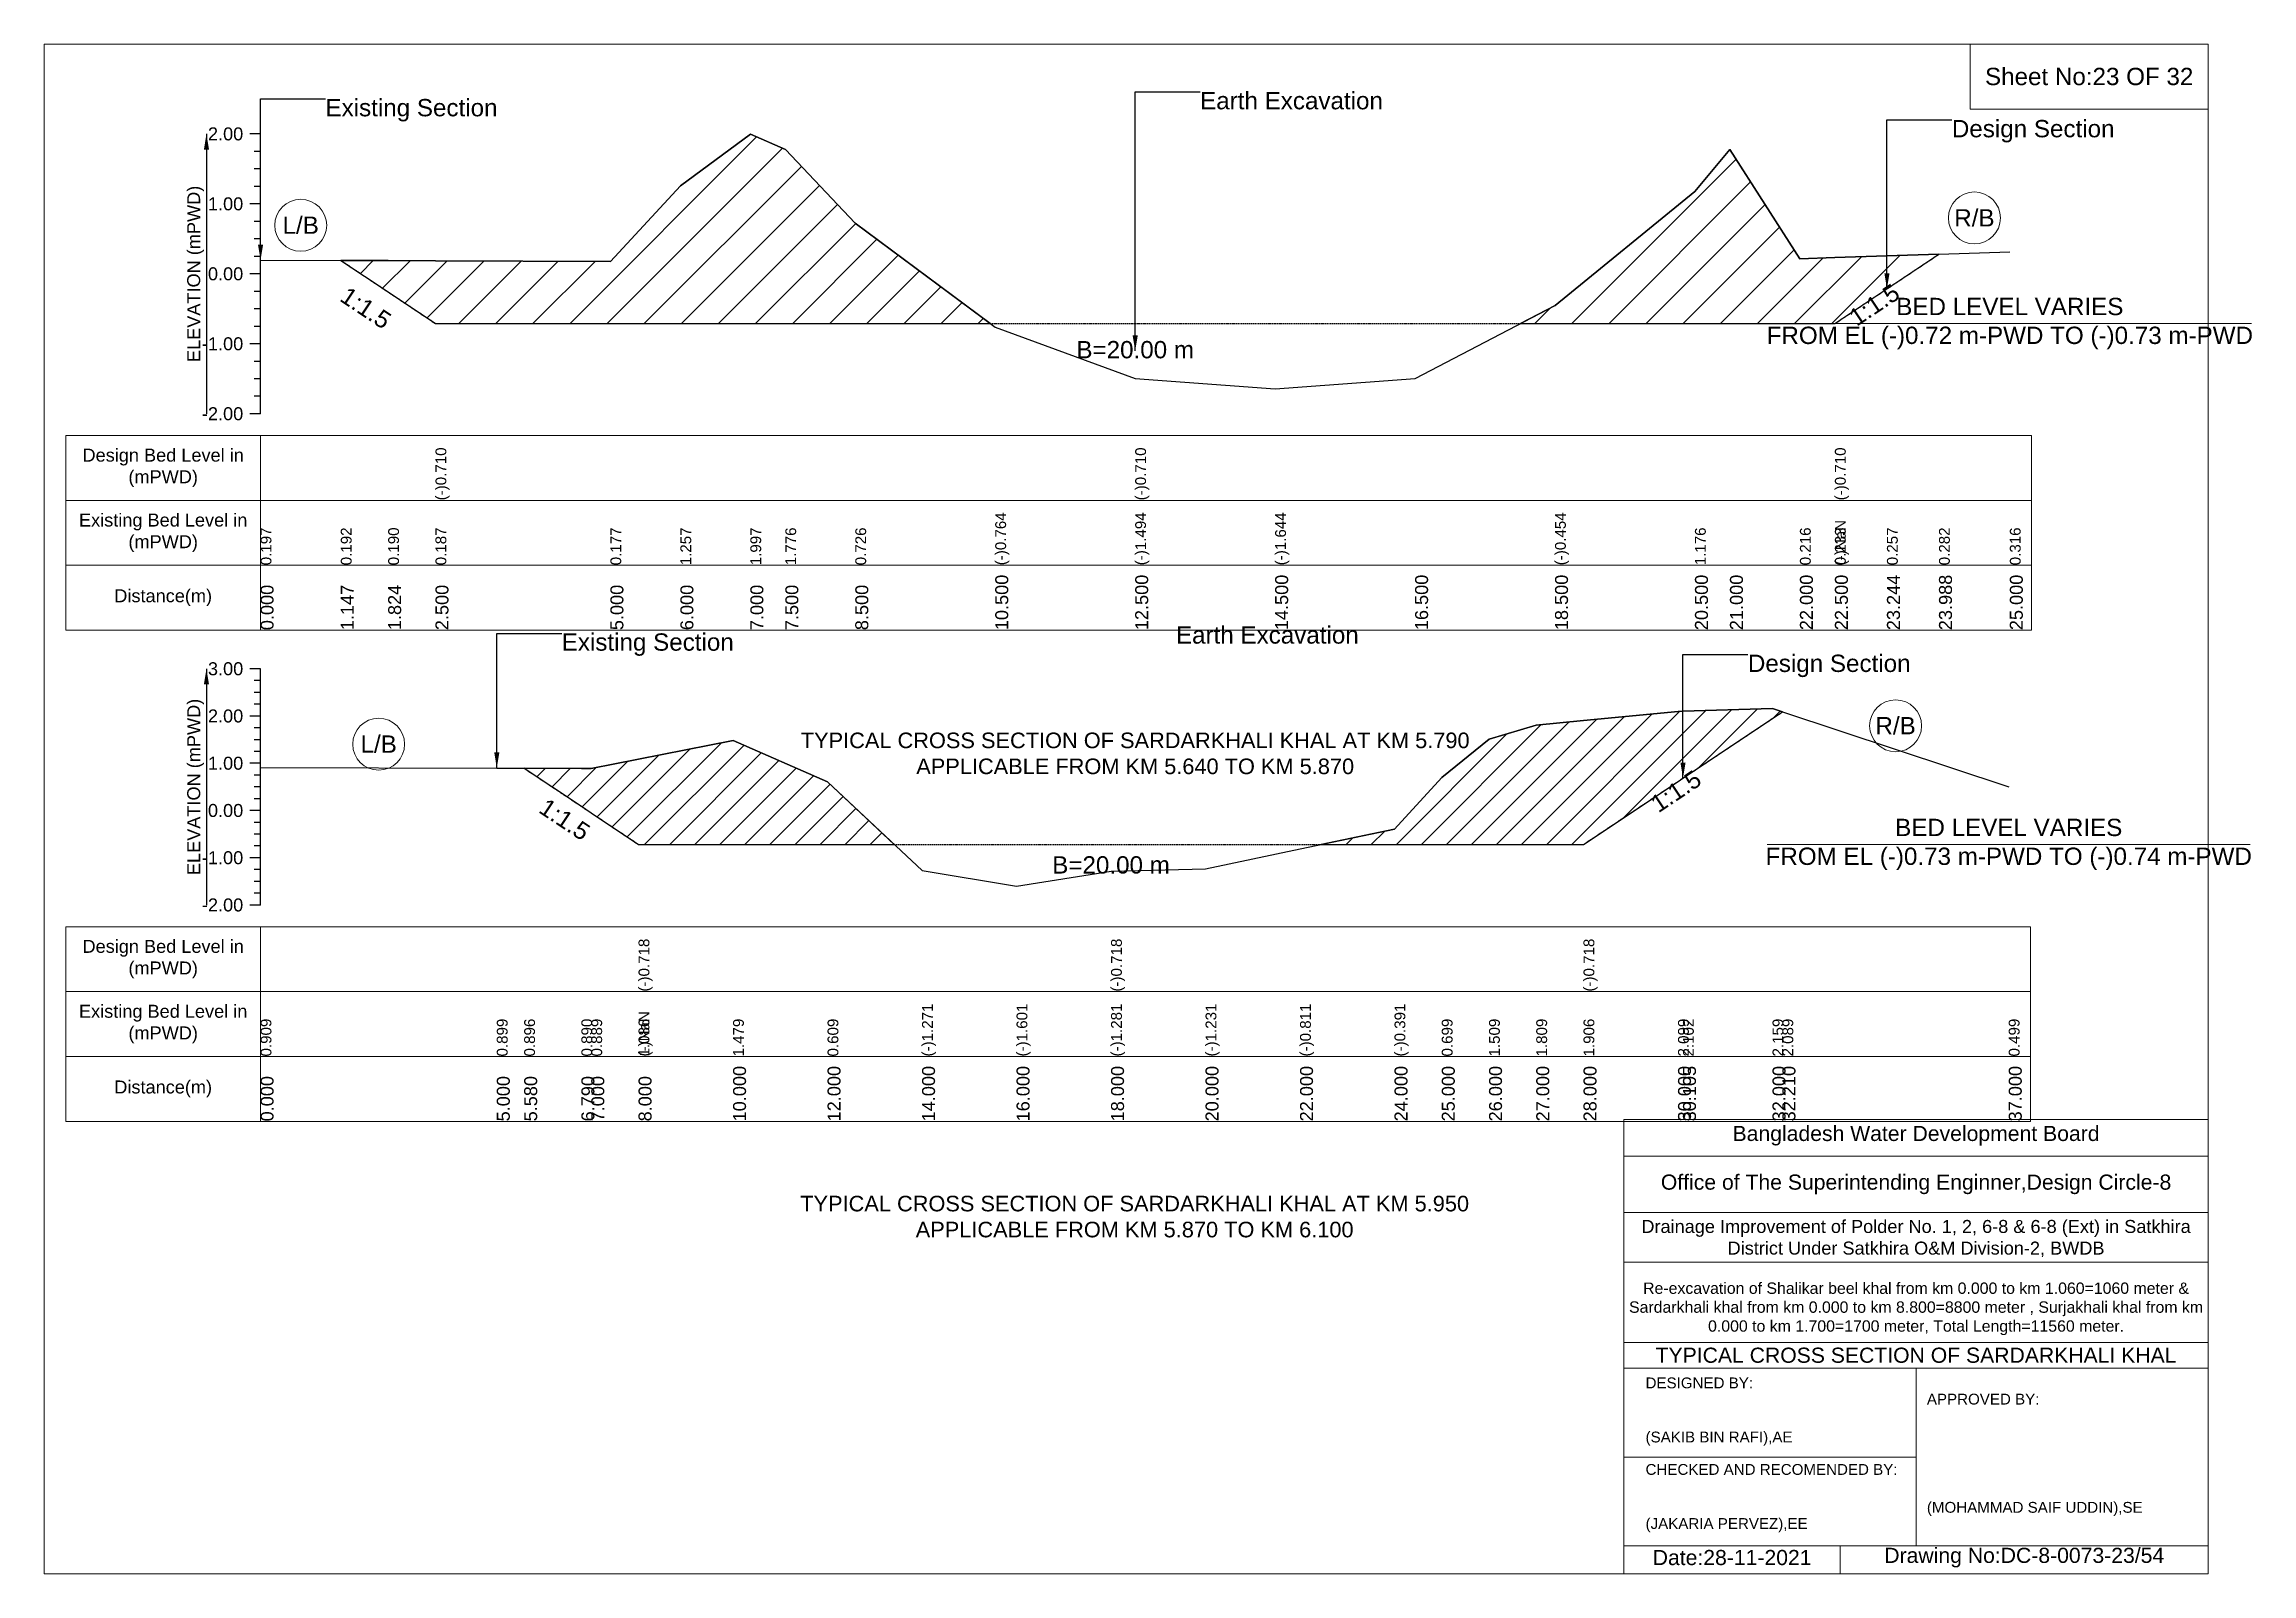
# Model space of a CAD drawing. Header units: inches. Extents: x 93000 to 416000, y -4242 to 0.
# Drawn here: x 320000 to 326121, y -4242 to 0 of the extents above; entities that cross this region are included whole.
import ezdxf

# ---------------------------------------------------------------- set-up
doc = ezdxf.new("R2010")
doc.units = ezdxf.units.IN
doc.header["$LTSCALE"] = 7
doc.header["$MEASUREMENT"] = 0
doc.linetypes.add('DASHED', pattern=[0.75, 0.5, -0.25])
for name, color, linetype, lineweight in [('Cross section Data Border', 7, 'Continuous', 9), ('Cross Section Labels', 7, 'Continuous', 9), ('Design_Bed_Level for Xsection', 7, 'DASHED', 25), ('Existing_Bed_Level for Xsection', 7, 'Continuous', 25), ('Long Section Labels', 7, 'Continuous', 9)]:
    doc.layers.add(name, color=color, linetype=linetype, lineweight=lineweight)
doc.styles.get("Standard").update_dxf_attribs({"font": 'arial.ttf'})
doc.dimstyles.get("Standard").update_dxf_attribs({"dimtxt": 0.18, "dimasz": 0.18, "dimexe": 0.18, "dimexo": 0.0625, "dimgap": 0.09, "dimtad": 0, "dimtih": 1, "dimtoh": 1, "dimdec": 4, "dimzin": 0, "dimdsep": 46, "dimtxsty": 'Standard', "dimcen": 0.09, "dimadec": 0, "dimazin": 0, "dimtfac": 1, "dimtdec": 4, "dimtofl": 0, "dimtmove": 0, "dimatfit": 3, "dimfxl": 0, "dimtolj": 1, "dimtzin": 0, "dimarcsym": 0})

msp = doc.modelspace()

# ---------------------------------------------------------------- texts
at = {"layer": 'Cross section Data Border', "attachment_point": 5}
for s, insert, char_height in [('Sheet No:23 OF 32', (325670, -90), 48), ('Bangladesh Water Development Board', (325190, -3027), 42), ('Office of The Superintending Enginner,Design Circle-8', (325190, -3162), 42)]:
    msp.add_mtext(s, dxfattribs=dict(at, insert=insert, char_height=char_height))
at = {"layer": 'Cross section Data Border'}
for s, insert, char_height, width, attachment_point in [('Design Bed Level in (mPWD)', (320330, -1175.1), 36, 480, 5), ('Existing Bed Level in (mPWD)', (320330, -1355.1), 36, 480, 5), ('Distance(m)', (320330, -1535.1), 36, 480, 5), ('Design Bed Level in (mPWD)', (320330, -2537.3), 36, 480, 5), ('Existing Bed Level in (mPWD)', (320330, -2717.3), 36, 480, 5), ('Distance(m)', (320330, -2897.3), 36, 480, 5), ('Drainage Improvement of Polder No. 1, 2, 6-8 & 6-8 (Ext) in Satkhira District Under Satkhira O&M Division-2, BWDB', (325190, -3312), 36, 1680, 5), ('Re-excavation of Shalikar beel khal from km 0.000 to km 1.060=1060 meter & Sardarkhali khal from km 0.000 to km 8.800=8800 meter , Surjakhali khal from km 0.000 to km 1.700=1700 meter, Total Length=11560 meter.', (325190, -3507), 31.4683, 1620, 5), ('TYPICAL CROSS SECTION OF SARDARKHALI KHAL', (325190, -3636), 42, 1680, 5), ('DESIGNED BY:\\P\\P\\P(SAKIB BIN RAFI),AE', (324440, -3792), 30, 840, 4), ('APPROVED BY:\\P\\P\\P\\P\\P\\P(MOHAMMAD SAIF UDDIN),SE', (325220, -3912), 30, 840, 4), ('CHECKED AND RECOMENDED BY:\\P\\P\\P(JAKARIA PERVEZ),EE', (324440, -4032), 30, 840, 4), ('Date:28-11-2021', (324680, -4197), 42, 840, 5), ('Drawing No:DC-8-0073-23/54', (325490, -4197), 42, 1320, 5)]:
    msp.add_mtext(s, dxfattribs=dict(at, insert=insert, char_height=char_height, width=width, attachment_point=attachment_point))
at = {"layer": 'Cross Section Labels'}
for s, insert, char_height, attachment_point in [('Existing Section', (320780, -152.1), 48, 1), ('Earth Excavation', (323205, -132.7), 48, 1), ('Design Section', (325289.3, -210.3), 48, 1), ('L/B', (320711.3, -502.3), 48, 5), ('R/B', (325351.8, -482), 48, 5), ('BED LEVEL VARIES \\PFROM EL (-)0.72 m-PWD TO (-)0.73 m-PWD', (325450, -774.7), 48, 5), ('B=20.00 m', (323025, -823.2), 48, 2), ('Existing Section', (321435, -1634), 48, 1), ('Earth Excavation', (323138, -1614.4), 48, 1), ('Design Section', (324723.8, -1693), 48, 1), ('R/B', (325133.3, -1890.2), 48, 5), ('L/B', (320927.5, -1941.3), 48, 5), ('TYPICAL CROSS SECTION OF SARDARKHALI KHAL AT KM 5.790\\PAPPLICABLE FROM KM 5.640 TO KM 5.870', (323025, -1967), 43.2, 5), ('BED LEVEL VARIES \\PFROM EL (-)0.73 m-PWD TO (-)0.74 m-PWD', (325447, -2219.3), 48, 5), ('B=20.00 m', (322958, -2252), 48, 2), ('TYPICAL CROSS SECTION OF SARDARKHALI KHAL AT KM 5.950\\PAPPLICABLE FROM KM 5.870 TO KM 6.100', (323023.5, -3251.5), 43.2, 5)]:
    msp.add_mtext(s, dxfattribs=dict(at, insert=insert, char_height=char_height, attachment_point=attachment_point))
at = {"layer": 'Cross Section Labels', "char_height": 48, "attachment_point": 2}
for insert, rotation in [((325060.8, -702.8), 33.69007), ((320905.3, -711.5), 326.30993), ((324511, -2051.8), 33.69007), ((321456.7, -2129.9), 326.30993)]:
    msp.add_mtext('1:1.5', dxfattribs=dict(at, insert=insert, rotation=rotation))
at = {"layer": 'Existing_Bed_Level for Xsection', "char_height": 36, "attachment_point": 6}
for s, insert in [('2.00', (320552, -249.1)), ('1.00', (320552, -443.1)), ('0.00', (320552, -637.1)), ('-1.00', (320552, -831.1)), ('-2.00', (320552, -1025.1)), ('3.00', (320552, -1732.3)), ('2.00', (320552, -1863.3)), ('1.00', (320552, -1994.3)), ('0.00', (320552, -2125.3)), ('-1.00', (320552, -2256.3)), ('-2.00', (320552, -2387.3))]:
    msp.add_mtext(s, dxfattribs=dict(at, insert=insert))
at = {"layer": 'Existing_Bed_Level for Xsection', "char_height": 36, "attachment_point": 5, "rotation": 90}
for insert in [(320420, -637.1), (320420, -2059.8)]:
    msp.add_mtext('ELEVATION (mPWD)', dxfattribs=dict(at, insert=insert))
at = {"layer": 'Long Section Labels', "attachment_point": 1, "rotation": 90}
for s, insert, char_height in [('(-)0.710', (321085, -1265.1), 30), ('(-)0.710', (323025, -1265.1), 30), ('(-)0.710', (324965, -1265.1), 30), ('0.197', (320600, -1445.1), 30), ('0.192', (320822.5, -1445.1), 30), ('0.190', (320953.8, -1445.1), 30), ('0.187', (321085, -1445.1), 30), ('0.187', (321085, -1445.1), 30), ('0.187', (321085, -1445.1), 30), ('0.177', (321570, -1445.1), 30), ('1.257', (321764, -1445.1), 30), ('1.997', (321958, -1445.1), 30), ('1.776', (322055, -1445.1), 30), ('1.776', (322055, -1445.1), 30), ('0.726', (322249, -1445.1), 30), ('(-)0.764', (322637, -1445.1), 30), ('(-)1.494', (323025, -1445.1), 30), ('(-)1.494', (323025, -1445.1), 30), ('(-)1.494', (323025, -1445.1), 30), ('(-)1.494', (323025, -1445.1), 30), ('(-)1.644', (323413, -1445.1), 30), ('(-)0.454', (324189, -1445.1), 30), ('1.176', (324577, -1445.1), 30), ('0.216', (324868, -1445.1), 30), ('(-)NaN', (324965, -1445.1), 30), ('0.233', (324965, -1445.1), 30), ('0.233', (324965, -1445.1), 30), ('0.257', (325109.3, -1445.1), 30), ('0.282', (325253.6, -1445.1), 30), ('0.316', (325450, -1445.1), 30), ('0.000', (320600, -1625.1), 36), ('1.147', (320822.5, -1625.1), 36), ('1.824', (320953.8, -1625.1), 36), ('2.500', (321085, -1625.1), 36), ('2.500', (321085, -1625.1), 36), ('2.500', (321085, -1625.1), 36), ('5.000', (321570, -1625.1), 36), ('6.000', (321764, -1625.1), 36), ('7.000', (321958, -1625.1), 36), ('7.500', (322055, -1625.1), 36), ('8.500', (322249, -1625.1), 36), ('10.500', (322637, -1625.1), 36), ('12.500', (323025, -1625.1), 36), ('12.500', (323025, -1625.1), 36), ('12.500', (323025, -1625.1), 36), ('14.500', (323413, -1625.1), 36), ('16.500', (323801, -1625.1), 36), ('18.500', (324189, -1625.1), 36), ('20.500', (324577, -1625.1), 36), ('21.000', (324674, -1625.1), 36), ('22.000', (324868, -1625.1), 36), ('22.500', (324965, -1625.1), 36), ('22.500', (324965, -1625.1), 36), ('22.500', (324965, -1625.1), 36), ('23.244', (325109.3, -1625.1), 36), ('23.988', (325253.6, -1625.1), 36), ('25.000', (325450, -1625.1), 36), ('(-)0.718', (321648, -2627.3), 30), ('(-)0.718', (322958, -2627.3), 30), ('(-)0.718', (324268, -2627.3), 30), ('(-)NaN', (321648, -2807.3), 30), ('(-)NaN', (321648, -2807.3), 30), ('(-)NaN', (321648, -2807.3), 30), ('(-)1.271', (322434, -2807.3), 30), ('(-)1.601', (322696, -2807.3), 30), ('(-)1.281', (322958, -2807.3), 30), ('(-)1.281', (322958, -2807.3), 30), ('(-)1.231', (323220, -2807.3), 30), ('(-)0.811', (323482, -2807.3), 30), ('(-)0.391', (323744, -2807.3), 30), ('0.909', (320600, -2807.3), 30), ('0.899', (321255, -2807.3), 30), ('0.896', (321330.9, -2807.3), 30), ('0.890', (321489.5, -2807.3), 30), ('0.889', (321517, -2807.3), 30), ('1.086', (321648, -2807.3), 30), ('1.086', (321648, -2807.3), 30), ('1.479', (321910, -2807.3), 30), ('0.609', (322172, -2807.3), 30), ('0.699', (323875, -2807.3), 30), ('1.509', (324006, -2807.3), 30), ('1.809', (324137, -2807.3), 30), ('1.906', (324268, -2807.3), 30), ('1.906', (324268, -2807.3), 30), ('2.099', (324530, -2807.3), 30), ('2.102', (324543.8, -2807.3), 30), ('2.159', (324792, -2807.3), 30), ('2.089', (324819.5, -2807.3), 30), ('0.499', (325447, -2807.3), 30), ('0.000', (320600, -2987.3), 36), ('5.000', (321255, -2987.3), 36), ('5.580', (321330.9, -2987.3), 36), ('6.790', (321489.5, -2987.3), 36), ('7.000', (321517, -2987.3), 36), ('8.000', (321648, -2987.3), 36), ('8.000', (321648, -2987.3), 36), ('8.000', (321648, -2987.3), 36), ('10.000', (321910, -2987.3), 36), ('12.000', (322172, -2987.3), 36), ('14.000', (322434, -2987.3), 36), ('16.000', (322696, -2987.3), 36), ('18.000', (322958, -2987.3), 36), ('18.000', (322958, -2987.3), 36), ('18.000', (322958, -2987.3), 36), ('20.000', (323220, -2987.3), 36), ('22.000', (323482, -2987.3), 36), ('24.000', (323744, -2987.3), 36), ('25.000', (323875, -2987.3), 36), ('26.000', (324006, -2987.3), 36), ('27.000', (324137, -2987.3), 36), ('28.000', (324268, -2987.3), 36), ('28.000', (324268, -2987.3), 36), ('28.000', (324268, -2987.3), 36), ('30.000', (324530, -2987.3), 36), ('30.105', (324543.8, -2987.3), 36), ('32.000', (324792, -2987.3), 36), ('32.210', (324819.5, -2987.3), 36), ('37.000', (325447, -2987.3), 36)]:
    msp.add_mtext(s, dxfattribs=dict(at, insert=insert, char_height=char_height))

# ---------------------------------------------------------------- hatches: boundary and pattern name
at = {"layer": 'Existing_Bed_Level for Xsection'}
h = msp.add_hatch(dxfattribs=at)
h.set_pattern_fill('ANSI31', color=256, scale=582, style=0)
h.paths.add_polyline_path([(320822.5, -599.7), (320953.8, -687.2), (321085, -774.7), (321570, -774.7), (321764, -774.7), (321958, -774.7), (322055, -774.7), (322249, -774.7), (322622.8, -774.7), (322249, -496.2), (322055, -292.5), (321958, -249.6), (321764, -393.2), (321570, -602.7), (321085, -600.8), (320953.8, -600.3)])
h = msp.add_hatch(dxfattribs=at)
h.set_pattern_fill('ANSI31', color=256, scale=582, style=0)
h.paths.add_polyline_path([(324093.7, -774.7), (324189, -774.7), (324577, -774.7), (324674, -774.7), (324868, -774.7), (324965, -774.7), (325109.3, -678.5), (325253.6, -582.3), (325109.3, -587.1), (324965, -591.9), (324868, -595.2), (324674, -292.5), (324577, -408.9), (324189, -725.1)])
h = msp.add_hatch(dxfattribs=at)
h.set_pattern_fill('ANSI31', color=256, scale=393, style=0)
h.paths.add_polyline_path([(323540.3, -2219.3), (323744, -2219.3), (323875, -2219.3), (324006, -2219.3), (324137, -2219.3), (324268, -2219.3), (324530, -2044.6), (324543.8, -2035.4), (324792, -1869.9), (324819.5, -1851.6), (324792, -1842.4), (324543.8, -1849.9), (324530, -1850.3), (324268, -1875.6), (324137, -1888.3), (324006, -1927.6), (323875, -2033.7), (323744, -2176.5)])
h = msp.add_hatch(dxfattribs=at)
h.set_pattern_fill('ANSI31', color=256, scale=393, style=0)
h.paths.add_polyline_path([(321330.9, -2007.9), (321489.5, -2113.6), (321517, -2131.9), (321648, -2219.3), (321910, -2219.3), (322172, -2219.3), (322356.9, -2219.3), (322172, -2045.5), (321910, -1931.5), (321648, -1983), (321517, -2008.8), (321489.5, -2008.7)])

# ---------------------------------------------------------------- linework, layer by layer
at = {"layer": 'Cross section Data Border'}
for points in [[(320000, 0), (326000, 0), (326000, -4242), (320000, -4242)], [(325340, 0), (326000, 0), (326000, -180), (325340, -180)], [(320060, -1085.1), (325510, -1085.1), (325510, -1625.1), (320060, -1625.1)], [(320060, -2447.3), (325507, -2447.3), (325507, -2987.3), (320060, -2987.3)]]:
    msp.add_lwpolyline(points, close=True, dxfattribs=at)
for points in [[(320600, -1085.1), (320600, -1625.1)], [(320060, -1265.1), (325510, -1265.1)], [(320060, -1445.1), (325510, -1445.1)], [(320600, -2447.3), (320600, -2987.3)], [(320060, -2627.3), (325507, -2627.3)], [(320060, -2807.3), (325507, -2807.3)], [(324380, -4242), (324380, -2982), (326000, -2982)], [(324380, -3084), (326000, -3084)], [(324380, -3240), (326000, -3240)], [(324380, -3378), (326000, -3378)], [(324380, -3600), (326000, -3600)], [(324380, -3672), (326000, -3672)], [(325190, -3672), (325190, -4164)], [(324380, -3918), (325190, -3918)], [(324380, -4164), (326000, -4164)], [(324980, -4164), (324980, -4242)]]:
    msp.add_lwpolyline(points, dxfattribs=at)
at = {"layer": 'Cross Section Labels'}
for points in [[(324780.2, -774.7), (326119.8, -774.7)], [(324777.2, -2219.3), (326116.8, -2219.3)]]:
    msp.add_lwpolyline(points, dxfattribs=at)
for centre in [(325351.8, -482), (320711.3, -502.3), (325133.3, -1890.2), (320927.5, -1941.3)]:
    msp.add_circle(centre, 72, dxfattribs=at)
at = {"layer": 'Design_Bed_Level for Xsection'}
for points in [[(320822.5, -599.7), (320953.8, -687.2), (321085, -774.7), (323025, -774.7), (324965, -774.7), (325109.3, -678.5), (325253.6, -582.3)], [(321330.9, -2007.9), (321489.5, -2113.6), (321648, -2219.3), (322958, -2219.3), (324268, -2219.3), (324543.8, -2035.4), (324819.5, -1851.6)]]:
    msp.add_lwpolyline(points, dxfattribs=at)
at = {"layer": 'Existing_Bed_Level for Xsection'}
for points in [[(320600, -249.1), (320570, -249.1)], [(320600, -297.6), (320582, -297.6)], [(320600, -1025.1), (320600, -831.1), (320600, -637.1), (320600, -443.1), (320600, -249.1)], [(320600, -598.8), (320822.5, -599.7), (320953.8, -600.3), (321085, -600.8), (321085, -600.8), (321570, -602.7), (321764, -393.2), (321958, -249.6), (322055, -292.5), (322249, -496.2), (322637, -785.3), (323025, -926.9), (323025, -926.9), (323413, -956), (323801, -926.9), (324189, -725.1), (324577, -408.9), (324674, -292.5), (324868, -595.2), (324965, -591.9), (324965, -591.9), (325109.3, -587.1), (325253.6, -582.3), (325450, -575.8)], [(320600, -346.1), (320582, -346.1)], [(320600, -394.6), (320582, -394.6)], [(320600, -443.1), (320570, -443.1)], [(320600, -491.6), (320582, -491.6)], [(320600, -540.1), (320582, -540.1)], [(320600, -588.6), (320582, -588.6)], [(320600, -637.1), (320570, -637.1)], [(320600, -685.6), (320582, -685.6)], [(320600, -734.1), (320582, -734.1)], [(320600, -782.6), (320582, -782.6)], [(320600, -831.1), (320570, -831.1)], [(320600, -879.6), (320582, -879.6)], [(320600, -928.1), (320582, -928.1)], [(320600, -976.6), (320582, -976.6)], [(320600, -1025.1), (320570, -1025.1)], [(320600, -1732.3), (320570, -1732.3)], [(320600, -1765), (320582, -1765)], [(320600, -2387.3), (320600, -2256.3), (320600, -2125.3), (320600, -1994.3), (320600, -1863.3), (320600, -1732.3)], [(320600, -1797.8), (320582, -1797.8)], [(320600, -1830.5), (320582, -1830.5)], [(320600, -1863.3), (320570, -1863.3)], [(320600, -1896), (320582, -1896)], [(320600, -2006.2), (321255, -2007.5), (321330.9, -2007.9), (321489.5, -2008.7), (321517, -2008.8), (321648, -1983), (321648, -1983), (321910, -1931.5), (322172, -2045.5), (322434, -2291.8), (322696, -2335), (322958, -2293.1), (322958, -2293.1), (323220, -2286.5), (323482, -2231.5), (323744, -2176.5), (323875, -2033.7), (324006, -1927.6), (324137, -1888.3), (324268, -1875.6), (324268, -1875.6), (324530, -1850.3), (324543.8, -1849.9), (324792, -1842.4), (324819.5, -1851.6), (325447, -2059.9)], [(320600, -1928.8), (320582, -1928.8)], [(320600, -1994.3), (320570, -1994.3)], [(320600, -1961.5), (320582, -1961.5)], [(320600, -2027), (320582, -2027)], [(320600, -2059.8), (320582, -2059.8)], [(320600, -2125.3), (320570, -2125.3)], [(320600, -2092.5), (320582, -2092.5)], [(320600, -2158), (320582, -2158)], [(320600, -2190.8), (320582, -2190.8)], [(320600, -2256.3), (320570, -2256.3)], [(320600, -2223.5), (320582, -2223.5)], [(320600, -2289), (320582, -2289)], [(320600, -2321.8), (320582, -2321.8)], [(320600, -2354.5), (320582, -2354.5)], [(320600, -2387.3), (320570, -2387.3)]]:
    msp.add_lwpolyline(points, dxfattribs=at)
for points in [[(320822.5, -599.7), (320953.8, -687.2), (321085, -774.7), (321085, -774.7), (321570, -774.7), (321764, -774.7), (321958, -774.7), (322055, -774.7), (322249, -774.7), (322622.8, -774.7), (322249, -496.2), (322055, -292.5), (321958, -249.6), (321764, -393.2), (321570, -602.7), (321085, -600.8), (321085, -600.8), (320953.8, -600.3)], [(324093.7, -774.7), (324189, -774.7), (324577, -774.7), (324674, -774.7), (324868, -774.7), (324965, -774.7), (324965, -774.7), (325109.3, -678.5), (325253.6, -582.3), (325253.6, -582.3), (325253.6, -582.3), (325109.3, -587.1), (324965, -591.9), (324965, -591.9), (324868, -595.2), (324674, -292.5), (324577, -408.9), (324189, -725.1)], [(323540.3, -2219.3), (323744, -2219.3), (323875, -2219.3), (324006, -2219.3), (324137, -2219.3), (324268, -2219.3), (324268, -2219.3), (324530, -2044.6), (324543.8, -2035.4), (324792, -1869.9), (324819.5, -1851.6), (324819.5, -1851.6), (324819.5, -1851.6), (324792, -1842.4), (324543.8, -1849.9), (324530, -1850.3), (324268, -1875.6), (324268, -1875.6), (324137, -1888.3), (324006, -1927.6), (323875, -2033.7), (323744, -2176.5)], [(321330.9, -2007.9), (321330.9, -2007.9), (321489.5, -2113.6), (321517, -2131.9), (321648, -2219.3), (321648, -2219.3), (321910, -2219.3), (322172, -2219.3), (322356.9, -2219.3), (322172, -2045.5), (321910, -1931.5), (321648, -1983), (321648, -1983), (321517, -2008.8), (321489.5, -2008.7), (321330.9, -2007.9)]]:
    msp.add_lwpolyline(points, close=True, dxfattribs=at)

msp.set_redraw_order([(e.dxf.handle, doc.entitydb.next_handle()) for e in msp.query("TEXT MTEXT ATTDEF DIMENSION ARC_DIMENSION")])  # texts and dimensions are drawn at this point

# ---------------------------------------------------------------- leaders
at = {"layer": 'Cross Section Labels', "annotation_type": 0, "has_hookline": 1, "hookline_direction": 0}
for points, text_width in [([(320600, -598.8), (320600, -152.1), (320779.9, -152.1)], 467.2), ([(323025, -850.8), (323025, -132.7), (323204.9, -132.7)], 497), ([(325109.3, -678.5), (325109.3, -210.3), (325289.2, -210.3)], 441.2), ([(321255, -2007.5), (321255, -1634), (321434.9, -1634)], 467.2), ([(324543.8, -2035.4), (324543.8, -1693), (324723.7, -1693)], 441.2)]:
    msp.add_leader(points, dimstyle='Standard', override={"dimasz": 43.2}, dxfattribs=dict(at, text_width=text_width))
at = {"layer": 'Existing_Bed_Level for Xsection'}
for points in [[(320450, -249.1), (320450, -1025.1)], [(320450, -1732.3), (320450, -2387.3)]]:
    msp.add_leader(points, dimstyle='Standard', override={"dimasz": 43.2}, dxfattribs=at)

doc.saveas('drawing.dxf')
